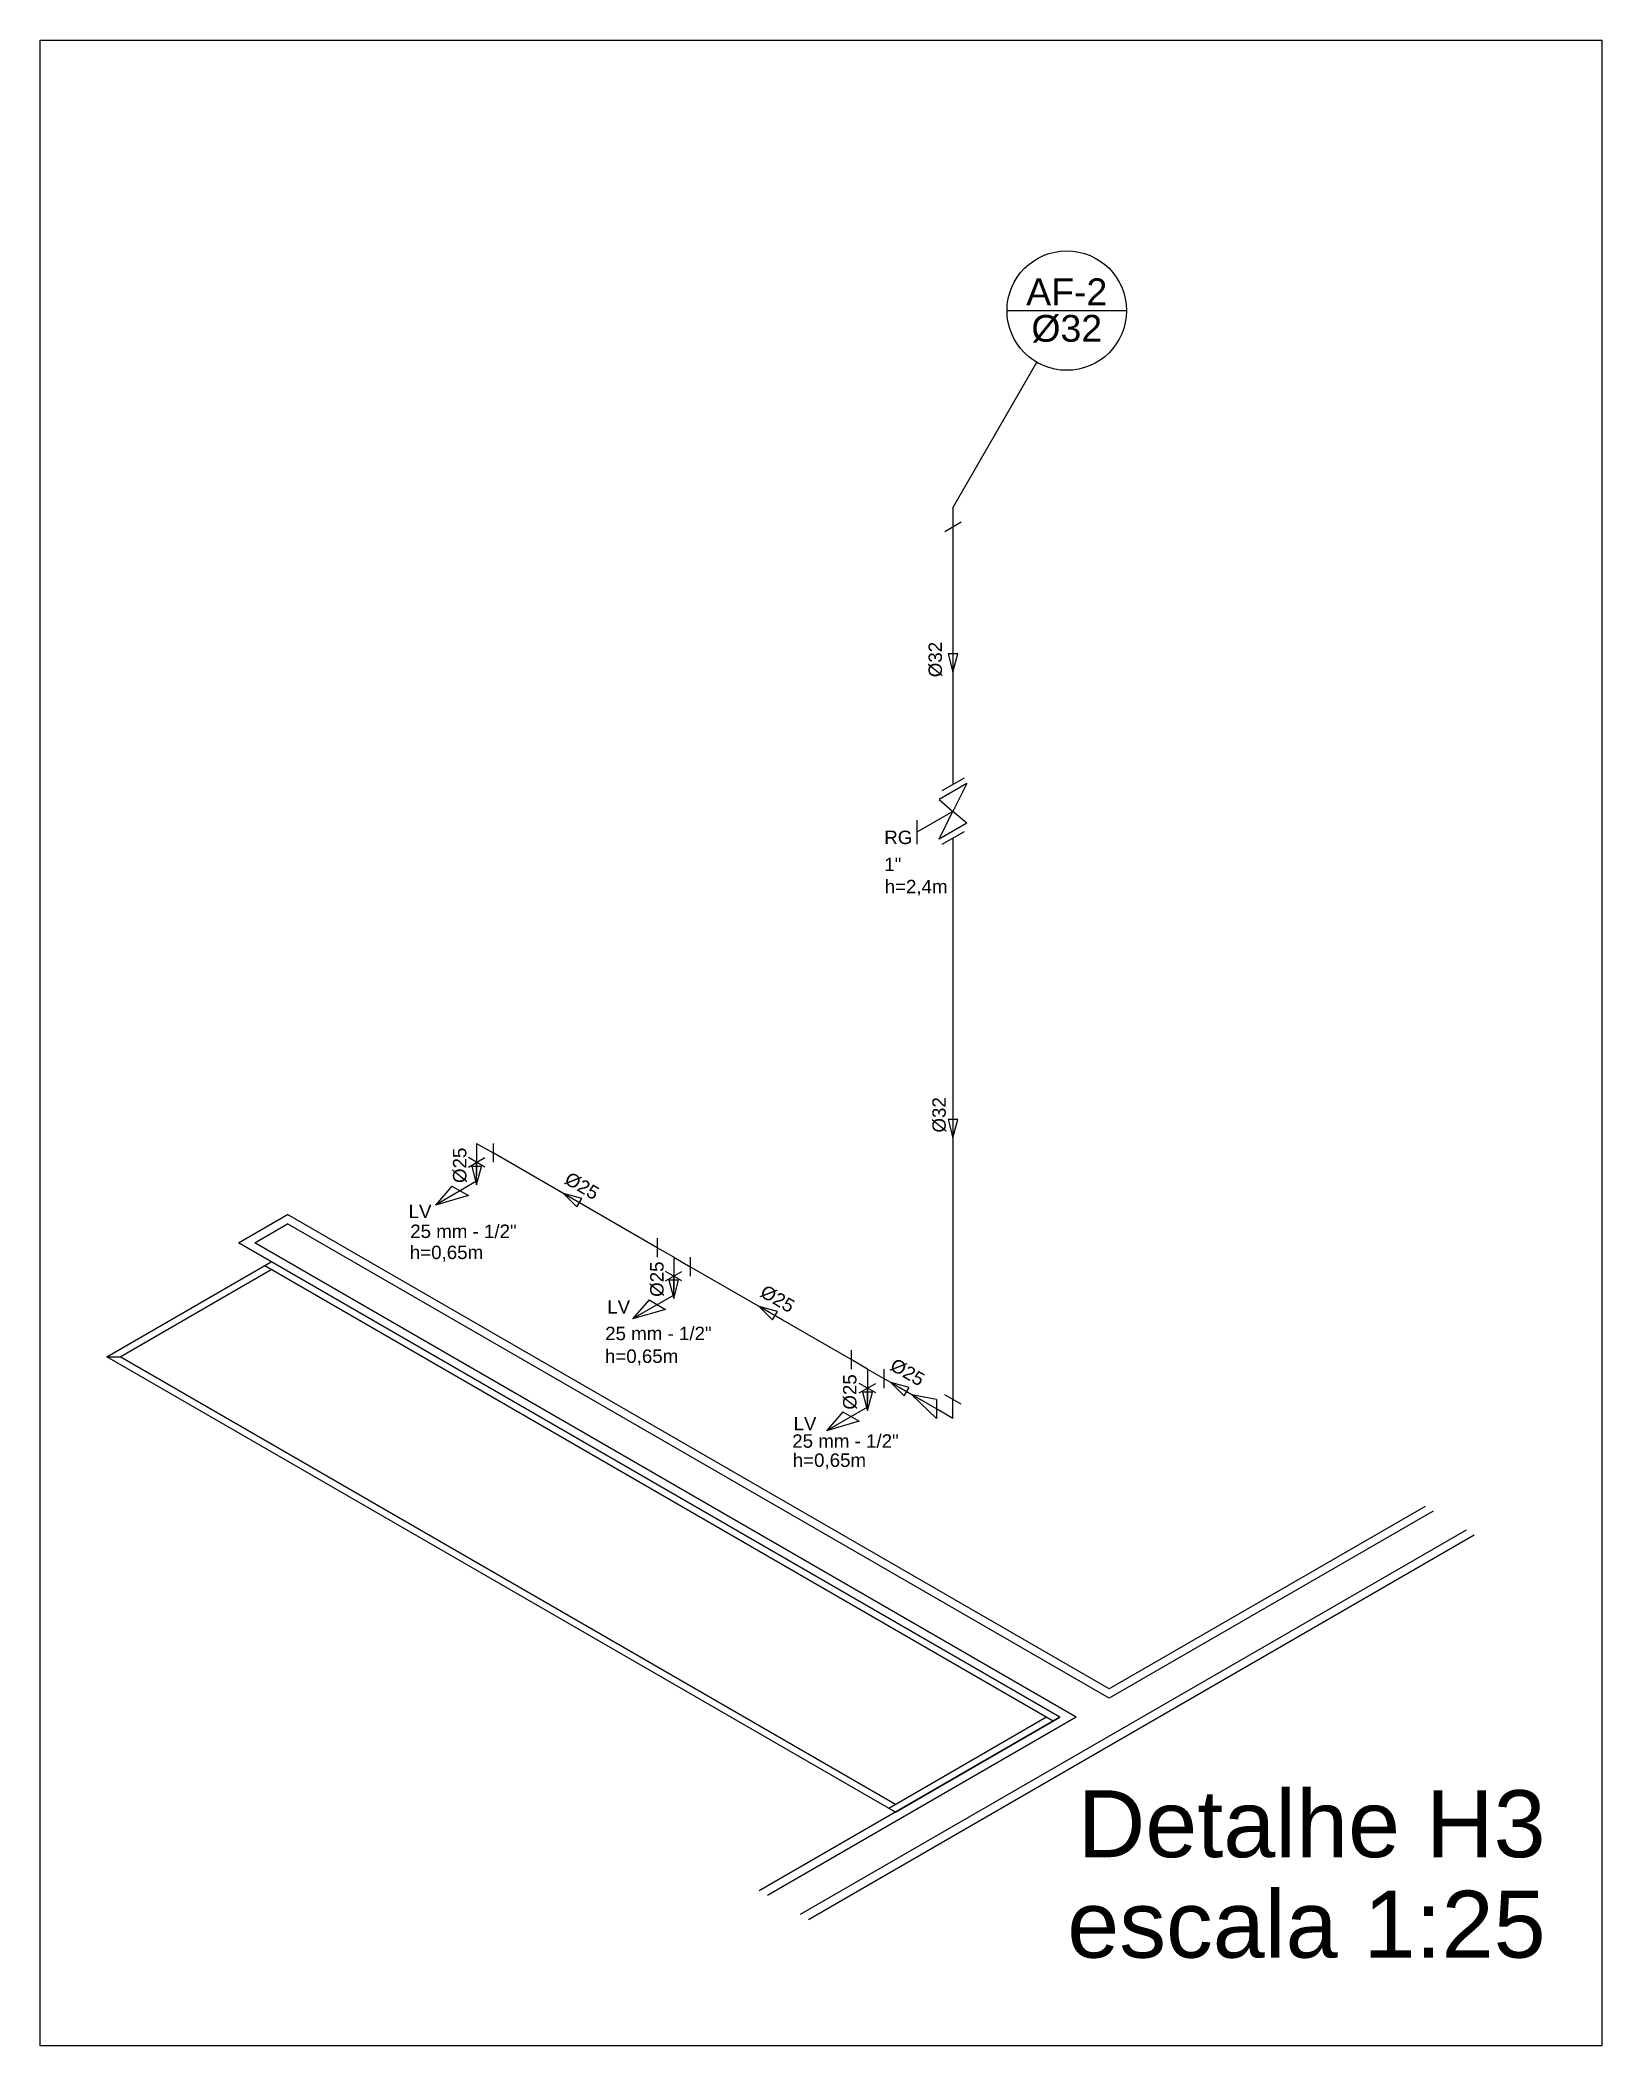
# Model space of a CAD drawing. Header units: inches. Extents: x 14.7 to 44.3, y -33.2 to 26.
# Drawn here: x 31.05 to 35.17, y -25.01 to -19.73 of the extents above; entities that cross this region are included whole.
import ezdxf

# ---------------------------------------------------------------- set-up
doc = ezdxf.new("R2010")
doc.units = ezdxf.units.IN
doc.header["$MEASUREMENT"] = 0
for name, color, linetype in [('AF-Colunas', 3, 'Continuous'), ('AF-Conexões_detalhe', 9, 'Continuous'), ('AF-Indicação_coluna', 3, 'Continuous'), ('AF-Sentido_tubo', 9, 'Continuous'), ('AF-Textos_coluna', 1, 'Continuous'), ('AF-Textos_conexão', 1, 'Continuous'), ('AF-Textos_tubo', 1, 'Continuous'), ('AF-Tubos_detalhe', 2, 'Continuous'), ('Arquitetura', 252, 'Continuous'), ('DI-Títulos', 2, 'Continuous'), ('Simbolos', 3, 'Continuous')]:
    doc.layers.add(name, color=color, linetype=linetype)
doc.styles.add('Arial', font='arial.ttf')

msp = doc.modelspace()

# ---------------------------------------------------------------- texts
at = {"layer": 'AF-Textos_coluna', "char_height": 0.0706, "attachment_point": 8, "line_spacing_factor": 0.9, "style": 'Arial'}
for s, insert, width in [('AF-2', (33.7608, -20.4271), 0.421165), ('%%c32', (33.7608, -20.5261), 0.367096)]:
    msp.add_mtext(s, dxfattribs=dict(at, insert=insert, width=width))
at = {"layer": 'AF-Textos_conexão', "char_height": 0.0353, "attachment_point": 7, "line_spacing_factor": 0.9, "style": 'Arial'}
for s, insert, width in [('RG', (33.2798, -21.8477), 0.14894), ('1"', (33.2798, -21.9185), 0.090722), ('h=2,4m', (33.2808, -21.9834), 0.144882), ('LV', (32.026, -22.8329), 0.121772), ('25 mm - 1/2"', (32.0302, -22.8858), 0.566165), ('h=0,65m', (32.0292, -22.9474), 0.144882), ('LV', (32.5495, -23.0845), 0.121772), ('25 mm - 1/2"', (32.5441, -23.155), 0.566165), ('h=0,65m', (32.5435, -23.221), 0.144882), ('LV', (33.0407, -23.392), 0.121772), ('25 mm - 1/2"', (33.0372, -23.4385), 0.566165), ('h=0,65m', (33.0385, -23.495), 0.144882)]:
    msp.add_mtext(s, dxfattribs=dict(at, insert=insert, width=width))
at = {"layer": 'AF-Textos_tubo', "char_height": 0.0353, "width": 0.187752, "attachment_point": 8, "line_spacing_factor": 0.9, "style": 'Arial'}
for s, insert, rotation in [('%%c32', (33.4331, -21.3609), 90), ('%%c32', (33.4432, -22.5609), 90), ('%%c25', (32.1795, -22.6938), 90), ('%%c25', (32.4736, -22.7642), 329.9992), ('%%c25', (32.6993, -22.9938), 90), ('%%c25', (32.9891, -23.0617), 329.9993), ('%%c25', (33.2078, -23.291), 90), ('%%c25', (33.3316, -23.2551), 329.9993)]:
    msp.add_mtext(s, dxfattribs=dict(at, insert=insert, rotation=rotation))
at = {"layer": 'DI-Títulos', "char_height": 0.1765, "attachment_point": 9, "line_spacing_factor": 0.9, "style": 'Arial'}
for s, insert, width in [('Detalhe H3', (35.0231, -24.5196), 2.459082), ('escala 1:25', (35.0231, -24.7843), 2.516604)]:
    msp.add_mtext(s, dxfattribs=dict(at, insert=insert, width=width))

# ---------------------------------------------------------------- linework, layer by layer
msp.add_lwpolyline([(31.0546, -19.7286), (35.1714, -19.7286), (35.1714, -25.0143), (31.0546, -25.0143)], close=True)
at = {"layer": 'AF-Colunas', "linetype": 'Continuous'}
for p, q in [((33.4608, -20.9609), (33.4608, -21.0109)), ((33.4392, -21.0234), (33.4825, -20.9984))]:
    msp.add_line(p, q, dxfattribs=at)
at = {"layer": 'AF-Conexões_detalhe', "linetype": 'Continuous'}
for p, q in [((32.2268, -22.6984), (32.1835, -22.6734)), ((32.1835, -22.6984), (32.2268, -22.6734)), ((32.2051, -22.6359), (32.2484, -22.6609)), ((32.2051, -22.6359), (32.2051, -22.6859)), ((32.2484, -22.6359), (32.2484, -22.6859)), ((32.2051, -22.7359), (32.2051, -22.6859)), ((32.2051, -22.7359), (32.0969, -22.7984)), ((32.1402, -22.7484), (32.0969, -22.7984)), ((32.1835, -22.7734), (32.0969, -22.7984)), ((32.1402, -22.7484), (32.1835, -22.7734)), ((32.6815, -22.8859), (32.6815, -22.9359)), ((32.7248, -22.9359), (32.6815, -22.9109)), ((32.7248, -22.9359), (32.7681, -22.9609)), ((32.7248, -22.9359), (32.7248, -22.9859)), ((32.7681, -22.9359), (32.7681, -22.9859)), ((32.7464, -22.9984), (32.7031, -22.9734)), ((32.7031, -22.9984), (32.7464, -22.9734)), ((32.7248, -23.0359), (32.7248, -22.9859)), ((32.7248, -23.0359), (32.6165, -23.0984)), ((32.6598, -23.0484), (32.6165, -23.0984)), ((32.7031, -23.0734), (32.6165, -23.0984)), ((32.6598, -23.0484), (32.7031, -23.0734)), ((33.1924, -23.1809), (33.1924, -23.2309)), ((33.2357, -23.2309), (33.1924, -23.2059)), ((33.2357, -23.2309), (33.279, -23.2559)), ((33.2357, -23.2309), (33.2357, -23.2809)), ((33.279, -23.2309), (33.279, -23.2809)), ((33.2573, -23.2934), (33.214, -23.2684)), ((33.214, -23.2934), (33.2573, -23.2684)), ((33.2357, -23.3309), (33.2357, -23.2809)), ((33.4175, -23.3109), (33.3526, -23.2984)), ((33.4175, -23.3609), (33.3526, -23.2984)), ((33.4825, -23.3234), (33.4392, -23.2984)), ((33.2357, -23.3309), (33.1274, -23.3934)), ((33.1707, -23.3434), (33.1274, -23.3934)), ((33.1707, -23.3434), (33.214, -23.3684)), ((33.4175, -23.3109), (33.4175, -23.3609)), ((33.4608, -23.3609), (33.4175, -23.3359)), ((33.4608, -23.3609), (33.4608, -23.3109)), ((33.214, -23.3684), (33.1274, -23.3934))]:
    msp.add_line(p, q, dxfattribs=at)
at = {"layer": 'AF-Indicação_coluna'}
for p, q in [((33.6033, -20.4413), (33.9183, -20.4413)), ((33.4608, -20.9609), (33.6821, -20.5777))]:
    msp.add_line(p, q, dxfattribs=at)
msp.add_circle((33.7608, -20.4413), 0.1575, dxfattribs=at)
at = {"layer": 'AF-Sentido_tubo'}
for points in [[(33.4608, -21.3939), (33.4738, -21.3456), (33.4479, -21.3456)], [(33.4608, -22.6211), (33.4738, -22.5728), (33.4479, -22.5728)], [(32.2051, -22.7455), (32.2181, -22.6972), (32.1922, -22.6972)], [(32.4344, -22.7683), (32.4697, -22.8036), (32.4827, -22.7812)], [(32.7248, -23.0444), (32.7377, -22.9961), (32.7118, -22.9961)], [(32.9496, -23.0658), (32.985, -23.1011), (32.9979, -23.0787)], [(33.2357, -23.3403), (33.2486, -23.292), (33.2227, -23.292)], [(33.2968, -23.2662), (33.3321, -23.3015), (33.3451, -23.2791)]]:
    msp.add_lwpolyline(points, close=True, dxfattribs=at)
for points in [[(33.4608, -21.3256), (33.4608, -21.3962)], [(33.4608, -22.5256), (33.4608, -22.5962)], [(32.2051, -22.6506), (32.2051, -22.7212)], [(32.4955, -22.8036), (32.4344, -22.7683)], [(32.7248, -22.9506), (32.7248, -23.0212)], [(33.0108, -23.1011), (32.9496, -23.0658)], [(33.2357, -23.2456), (33.2357, -23.3162)], [(33.3788, -23.3136), (33.3177, -23.2783)]]:
    msp.add_lwpolyline(points, dxfattribs=at)
at = {"layer": 'AF-Tubos_detalhe'}
for p, q in [((33.4608, -21.0109), (33.4608, -21.6902)), ((33.4608, -21.8317), (33.4608, -23.3109)), ((32.6815, -22.9109), (32.2484, -22.6609)), ((33.1924, -23.2059), (32.7681, -22.9609)), ((33.4175, -23.3359), (33.279, -23.2559))]:
    msp.add_line(p, q, dxfattribs=at)
at = {"layer": 'Arquitetura'}
for p, q in [((31.5773, -22.8984), (31.7071, -22.8234)), ((33.8723, -24.0734), (31.7071, -22.8234)), ((31.6206, -22.8984), (31.7071, -22.8484)), ((33.8723, -24.0984), (31.7071, -22.8484)), ((33.7423, -24.1484), (31.5773, -22.8984)), ((33.7856, -24.1484), (31.6206, -22.8984)), ((31.2308, -23.1984), (31.6638, -22.9484)), ((31.2656, -23.1984), (31.6638, -22.9684)), ((33.7251, -24.1584), (31.6466, -22.9584)), ((33.3093, -24.3984), (31.2308, -23.1984)), ((31.2308, -23.1984), (31.2656, -23.1984)), ((33.3093, -24.3784), (31.2656, -23.1984)), ((34.7051, -23.5926), (33.8723, -24.0734)), ((34.7268, -23.6051), (33.8723, -24.0984)), ((34.8133, -23.6551), (33.0581, -24.6684)), ((33.0798, -24.6809), (34.8351, -23.6676)), ((33.7423, -24.1484), (32.9498, -24.6059)), ((33.7856, -24.1484), (32.9716, -24.6184)), ((33.7076, -24.1484), (33.2921, -24.3884)), ((33.3093, -24.3984), (33.7423, -24.1484))]:
    msp.add_line(p, q, dxfattribs=at)
at = {"layer": 'Simbolos'}
for p, q in [((33.4972, -21.6874), (33.4245, -21.7294)), ((33.4901, -21.6733), (33.4318, -21.7069)), ((33.4972, -21.6874), (33.4606, -21.761)), ((33.4606, -21.761), (33.3656, -21.8159)), ((33.4245, -21.7294), (33.4606, -21.761)), ((33.4245, -21.8344), (33.4608, -21.7609)), ((33.4972, -21.7924), (33.4606, -21.761)), ((33.3656, -21.7844), (33.3656, -21.8474)), ((33.4972, -21.7924), (33.4245, -21.8344)), ((33.4901, -21.8148), (33.4318, -21.8484))]:
    msp.add_line(p, q, dxfattribs=at)

msp.set_redraw_order([(e.dxf.handle, doc.entitydb.next_handle()) for e in msp.query("TEXT MTEXT ATTDEF DIMENSION ARC_DIMENSION")])  # texts and dimensions are drawn at this point

doc.saveas('drawing.dxf')
